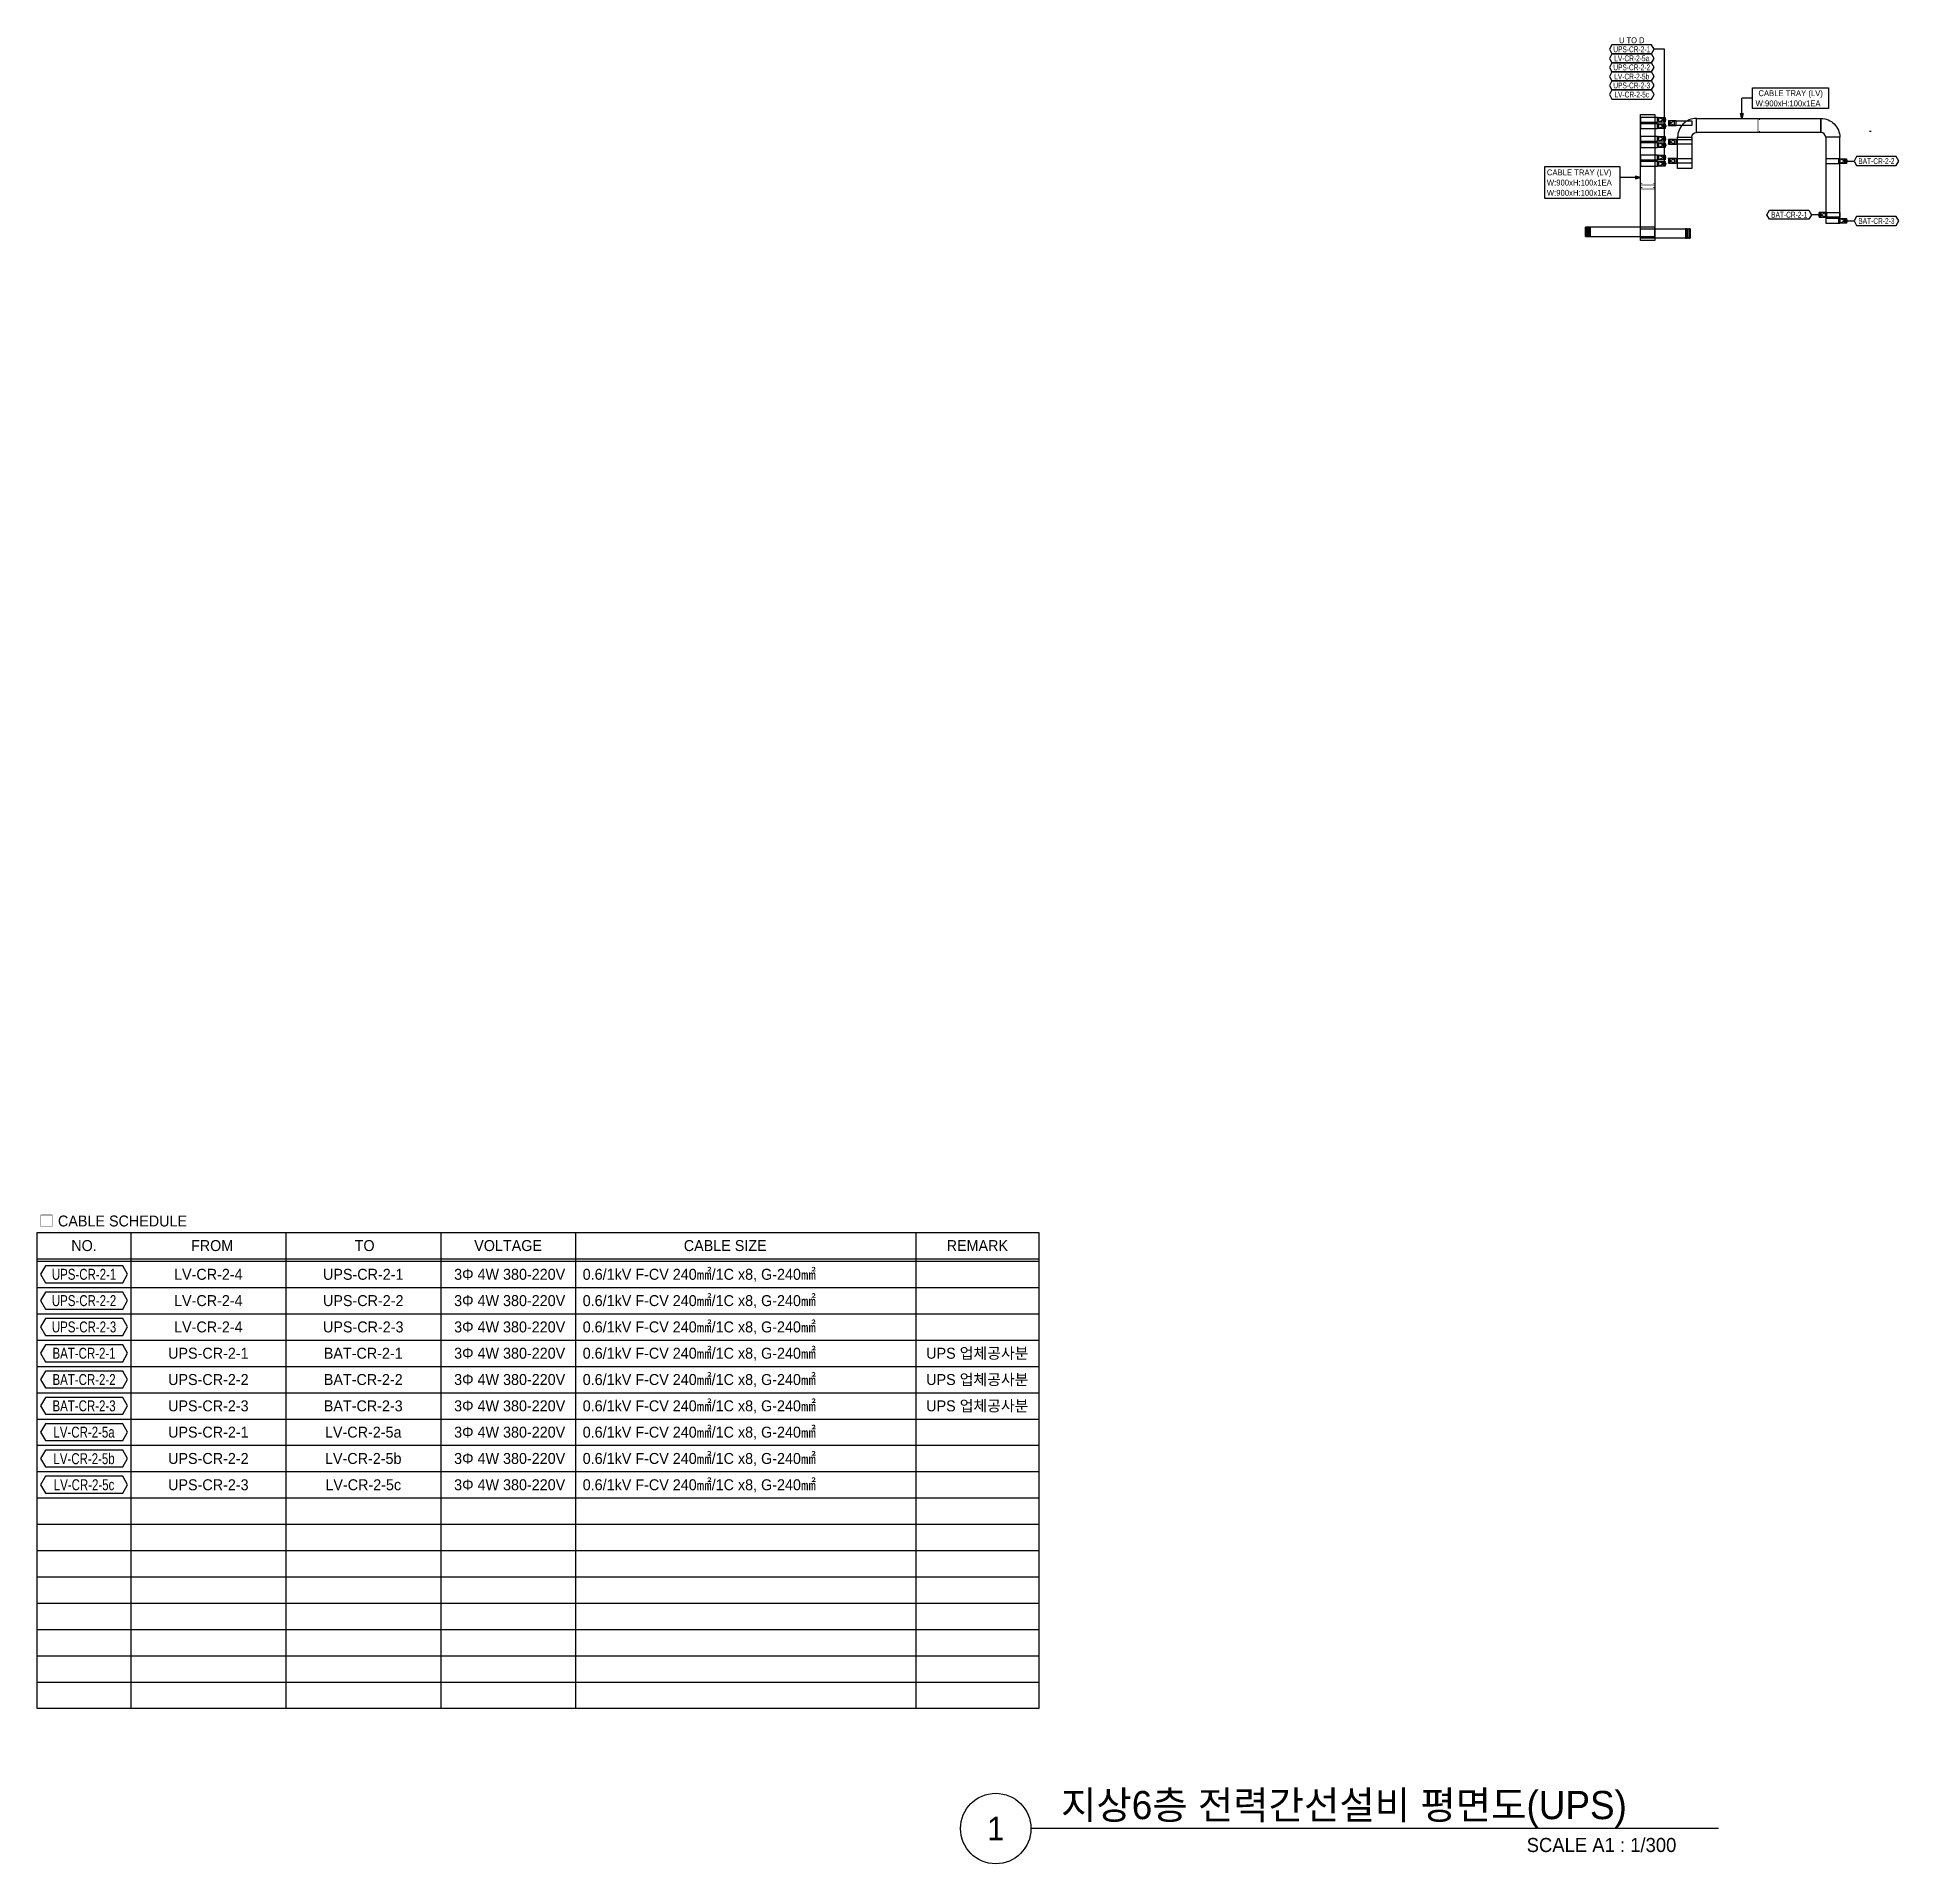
# Model space of a CAD drawing. Header units: millimetres. Extents: x 28900 to 374393, y -351975 to 838289.
# Drawn here: x 28900 to 147765, y 721650 to 838289 of the extents above; entities that cross this region are included whole.
import ezdxf
from ezdxf.enums import TextEntityAlignment as Align

# ---------------------------------------------------------------- set-up
doc = ezdxf.new("R2010")
doc.units = ezdxf.units.MM
doc.header["$LTSCALE"] = 150
for name, color, linetype in [('-----26 Electrical Cable Tray_HV_N', 30, 'Continuous'), ('-----26 Electrical Cable Tray_HV_발전기 B', 103, 'Continuous'), ('-----26 Electrical Cable Tray_LV_UPS1', 6, 'Continuous'), ('-----26 Electrical Cable Tray_LV_UPS2', 2, 'Continuous'), ('-----26 Electrical Cable Tray_LV_UPSBAT', 11, 'Continuous'), ('-----29 Cable Schedule', 1, 'Continuous'), ('-----29 Indicator', 1, 'Continuous'), ('-----29 주기', 1, 'Continuous'), ('-----30 Text', 2, 'Continuous'), ('-----41 Drawing Title', 2, 'Continuous'), ('-----99 Cable Schedule', 2, 'Continuous'), ('A-HAT-MATL', 8, 'Continuous')]:
    doc.layers.add(name, color=color, linetype=linetype)
doc.styles.add('ELEC', font='Dotum.ttf')

msp = doc.modelspace()

# ---------------------------------------------------------------- texts
at = {"layer": '-----26 Electrical Cable Tray_LV_UPS1', "style": 'ELEC'}
for s, p in [('CABLE TRAY (LV)', (125294.8677198964, 829655.015946303)), ('W:900xH:100x1EA', (125294.8677198964, 829005.015946303))]:
    msp.add_text(s, height=375, dxfattribs=at).set_placement(p, align=Align.MIDDLE_LEFT)
at = {"layer": '-----26 Electrical Cable Tray_LV_UPS2', "ltscale": 7.5, "style": 'ELEC'}
msp.add_text('W:900xH:100x1EA', height=375, dxfattribs=at).set_placement((125294.8677198964, 828355.015946303), align=Align.MIDDLE_LEFT)
at = {"layer": '-----26 Electrical Cable Tray_LV_UPSBAT', "style": 'ELEC'}
for s, p in [('CABLE TRAY (LV)', (138802.5618180149, 834713.0078362484)), ('W:900xH:100x1EA', (138624.983799019, 834063.0078362484))]:
    msp.add_text(s, height=375, dxfattribs=at).set_placement(p, align=Align.MIDDLE_LEFT)
at = {"layer": '-----41 Drawing Title', "color": 2, "style": 'ELEC'}
msp.add_text('지상6층 전력간선설비 평면도(UPS)', height=1800, dxfattribs=at).set_placement((94270.2952094741, 724500.0006424683))
at = {"layer": '-----41 Drawing Title', "color": 7, "style": 'ELEC'}
msp.add_text('1', height=1499.9999985, dxfattribs=at).set_placement((90103.14198452415, 723900.0006424683), align=Align.MIDDLE)
at = {"layer": '-----41 Drawing Title', "style": 'ELEC'}
msp.add_text('SCALE A1 : 1/300', height=900, dxfattribs=at).set_placement((133562.2251124198, 722400.0006424683), align=Align.RIGHT)
at = {"layer": '-----99 Cable Schedule', "style": 'ELEC'}
for s, width, p in [('U TO D', 0.8, (130714.9527017014, 838095.8563703151)), ('BAT-CR-2-2', 0.7, (146336.9367202878, 830380.0182326294, 1.520599606715706e-09)), ('BAT-CR-2-1', 0.7, (140770.2059042991, 826955.0182326294, 1.520599606715706e-09)), ('BAT-CR-2-3', 0.7, (146336.9367202878, 826555.0182326294, 1.520599606715706e-09))]:
    msp.add_text(s, height=375, dxfattribs=dict(at, width=width)).set_placement(p, align=Align.MIDDLE)
at = {"layer": '-----99 Cable Schedule', "color": 1, "style": 'ELEC', "width": 0.7}
for s, p in [('UPS-CR-2-1', (130714.9527017014, 837518.3563703098)), ('LV-CR-2-5a', (130714.952701704, 836940.8563703046)), ('UPS-CR-2-2', (130714.9527017065, 836363.3563702994)), ('LV-CR-2-5b', (130714.9527017091, 835785.8563702941)), ('UPS-CR-2-3', (130714.9527017116, 835208.3563702889)), ('LV-CR-2-5c', (130714.9527017142, 834630.8563702836))]:
    msp.add_text(s, height=375, dxfattribs=at).set_placement(p, align=Align.MIDDLE)

# ---------------------------------------------------------------- blocks, each defined once
blk = doc.blocks.new('A$550585017316')
at = {"color": 0}
for p, q in [((400, 300), (0, 300)), ((0, 300), (0, 0)), ((0, 0), (400, 0)), ((500, 300), (400, 300)), ((400, 0), (500, 0)), ((500, 0), (500, 300))]:
    blk.add_line(p, q, dxfattribs=at)
at = {"color": 8}
for p, q in [((100, 0), (0, 300)), ((0, 0), (100, 300)), ((100, 150), (400, 300)), ((100, 300), (100, 0)), ((100, 150), (400, 0)), ((400, 0), (400, 300))]:
    blk.add_line(p, q, dxfattribs=at)
blk = doc.blocks.new('A$C9a0ab699')
h = blk.add_hatch(color=0)
edge = h.paths.add_edge_path()
edge.add_arc((64.00719340983778, 64.00719340983778), 64.0071934098378, 720.0000000000341, 1080.000000000034, ccw=False)
at = {"color": 0}
blk.add_circle((64.00719340983778, 64.00719340983778), 64.0071934098378, dxfattribs=at)

# ---------------------------------------------------------------- linework, layer by layer
at = {"layer": '-----26 Electrical Cable Tray_HV_N', "color": 1}
msp.add_line((138430.8232842609, 834405.497888017), (137745.8422546861, 834405.497888017), dxfattribs=at)
at = {"layer": '-----26 Electrical Cable Tray_HV_N', "color": 1, "elevation": 3.95917779023382e-10}
msp.add_lwpolyline([(143276.8426864003, 835063.0078362484), (143276.8426864003, 833747.9879397855), (138430.8232842609, 833747.9879397855), (138430.8232842609, 835063.0078362484)], close=True, dxfattribs=at)
msp.add_lwpolyline([(137745.8420302305, 833100.0175900792), (137665.8420302305, 833420.0175900792), (137825.8420302305, 833420.0175900792), (137745.8420302305, 833100.0175900792), (137745.8422546861, 834405.497888017)], dxfattribs=at)
at = {"layer": '-----26 Electrical Cable Tray_HV_N', "color": 1}
msp.add_lwpolyline([(125134.8677198964, 830005.015946303), (125134.8677198964, 828005.015946303), (129980.8871220357, 828005.015946303), (129980.8871220357, 830005.015946303)], close=True, dxfattribs=at)
msp.add_lwpolyline([(131284.0553616509, 829330.0163052198), (130964.0553616509, 829410.0163052198), (130964.0553616509, 829250.0163052198), (131284.0553616509, 829330.0163052198), (129980.8871220357, 829330.015946303)], dxfattribs=at)
at = {"layer": '-----26 Electrical Cable Tray_LV_UPS1'}
for points in [[(131284.0553616509, 833355.0163052336), (132184.0553616509, 833355.0163052336), (132184.0553616509, 825305.0163052062), (131284.0553616509, 825305.0163052062)], [(132352.5713122976, 833155.0163052336), (131284.0553616509, 833155.0163052336), (131284.0553616509, 832855.0163052336), (132352.5713122976, 832855.0163052336)], [(132352.5713122976, 831955.0163052335), (131284.0553616509, 831955.0163052335), (131284.0553616509, 831655.0163052335), (132352.5713122976, 831655.0163052335)], [(132352.5713122976, 830755.0163052335), (131284.0553616509, 830755.0163052335), (131284.0553616509, 830455.0163052335), (132352.5713122976, 830455.0163052335)], [(127753.5713122953, 826155.0163051025), (127753.5713122953, 825555.0163051025), (132184.0553616509, 825555.0163051025), (132184.0553616509, 826155.0163051025)]]:
    msp.add_lwpolyline(points, close=True, dxfattribs=at)
at = {"layer": '-----26 Electrical Cable Tray_LV_UPS1', "ltscale": 7.5, "const_width": 50}
msp.add_lwpolyline([(131384.1256860219, 828955.0017554949), (131284.1256860219, 828955.0017554949), (131284.1256860219, 828855.0017554949), (132184.0553616509, 828855.0163051288), (132184.0553616509, 828955.0163051288), (132084.0553616509, 828955.0163051288)], dxfattribs=at)
at = {"layer": '-----26 Electrical Cable Tray_LV_UPS1', "elevation": 4.801968585989975e-09}
for points in [[(127753.5713122953, 825555.0163051025), (127753.5713122953, 826155.0163051025), (127853.5713122953, 826155.0163051025), (127853.5713122953, 825555.0163051025)], [(127953.5713122953, 825555.0163051025), (127953.5713122953, 826155.0163051025), (128053.5713122953, 826155.0163051025), (128053.5713122953, 825555.0163051025)], [(127953.5713122953, 826155.0163051025), (127953.5713122953, 825555.0163051025), (132184.0553616509, 825555.0163051025), (132184.0553616509, 826155.0163051025)]]:
    msp.add_lwpolyline(points, close=True, dxfattribs=at)
for points in [[(127853.5713122953, 825555.0163051025), (127753.5713122953, 826155.0163051025)], [(127853.5713122953, 826155.0163051025), (127753.5713122953, 825555.0163051025)], [(128053.5713122953, 825555.0163051025), (127953.5713122953, 826155.0163051025)], [(128053.5713122953, 826155.0163051025), (127953.5713122953, 825555.0163051025)]]:
    msp.add_lwpolyline(points, dxfattribs=at)
at = {"layer": '-----26 Electrical Cable Tray_LV_UPS2'}
for points in [[(131284.0553616509, 833355.0163052336), (132184.0553616509, 833355.0163052336), (132184.0553616509, 825305.0163052062), (131284.0553616509, 825305.0163052062)], [(132352.5713122977, 832755.0163052336), (131284.0553616509, 832755.0163052336), (131284.0553616509, 832455.0163052336), (132352.5713122977, 832455.0163052336)], [(132352.5713122977, 831555.0163052335), (131284.0553616509, 831555.0163052335), (131284.0553616509, 831255.0163052335), (132352.5713122977, 831255.0163052335)], [(132352.5713122977, 830355.0163052335), (131284.0553616509, 830355.0163052335), (131284.0553616509, 830055.0163052335), (132352.5713122977, 830055.0163052335)], [(134453.5713122976, 826055.0163052062), (134453.5713122976, 825455.0163052062), (131284.0553616509, 825455.0163052062), (131284.0553616509, 826055.0163052062)]]:
    msp.add_lwpolyline(points, close=True, dxfattribs=at)
at = {"layer": '-----26 Electrical Cable Tray_LV_UPS2', "ltscale": 7.5, "const_width": 50, "elevation": 4.52213966719409e-09}
msp.add_lwpolyline([(132084.0516861883, 828695.1857465866), (132184.0516861883, 828695.1857465866), (132184.0516861883, 828595.1857465866), (131284.1220105593, 828595.2002962207), (131284.1220105593, 828695.2002962207), (131384.1220105593, 828695.2002962207)], dxfattribs=at)
at = {"layer": '-----26 Electrical Cable Tray_LV_UPS2', "elevation": 4.801968585989975e-09}
for points in [[(134253.5713122976, 826055.0163052062), (134253.5713122976, 825455.0163052062), (131284.0553616509, 825455.0163052062), (131284.0553616509, 826055.0163052062)], [(134253.5713122976, 825455.0163052062), (134253.5713122976, 826055.0163052062), (134153.5713122976, 826055.0163052062), (134153.5713122976, 825455.0163052062)], [(134453.5713122976, 825455.0163052062), (134453.5713122976, 826055.0163052062), (134353.5713122976, 826055.0163052062), (134353.5713122976, 825455.0163052062)]]:
    msp.add_lwpolyline(points, close=True, dxfattribs=at)
for points in [[(134153.5713122976, 825455.0163052062), (134253.5713122976, 826055.0163052062)], [(134153.5713122976, 826055.0163052062), (134253.5713122976, 825455.0163052062)], [(134353.5713122976, 825455.0163052062), (134453.5713122976, 826055.0163052062)], [(134353.5713122976, 826055.0163052062), (134453.5713122976, 825455.0163052062)]]:
    msp.add_lwpolyline(points, dxfattribs=at)
at = {"layer": '-----26 Electrical Cable Tray_LV_UPSBAT'}
for points in [[(133554.5713122977, 832955.0163052336), (134542.8911897648, 832955.0163052336), (134542.8911897648, 832655.0163052336), (133554.5713122977, 832655.0163052336)], [(133554.5713122977, 831755.0163052336), (134542.8911897648, 831755.0163052336), (134542.8911897648, 831455.0163052336), (133554.5713122977, 831455.0163052336)], [(143998.7925290167, 831900.0175900792), (143098.7925290167, 831900.0175900792), (143098.7925290167, 826405.0182326302), (143998.7925290167, 826405.0182326302)], [(133554.5713122977, 830555.0163052336), (134542.8911897648, 830555.0163052336), (134542.8911897648, 830255.0163052336), (133554.5713122977, 830255.0163052336)]]:
    msp.add_lwpolyline(points, close=True, dxfattribs=at)
at = {"layer": '-----26 Electrical Cable Tray_LV_UPSBAT', "elevation": 3.95917779023382e-10}
for points in [[(134542.8911897657, 831900.0175900792), (134542.8911897657, 831900.0175900792, -0.414213562373095), (134842.8911897657, 832200.0175900792), (134842.8911897657, 832200.0175900792), (134842.8911897657, 833100.0175900792, 0.4142135623731661), (133642.8911897657, 831900.0175900792)], [(143098.7925290167, 831900.0175900792), (143098.7925290167, 831900.0175900792, 0.414213562373095), (142798.7925290167, 832200.0175900792), (142798.7925290167, 832200.0175900792), (142798.7925290167, 833100.0175900792, -0.4142135623731661), (143998.7925290167, 831900.0175900792)]]:
    msp.add_lwpolyline(points, format="xyb", close=True, dxfattribs=at)
at = {"layer": '-----26 Electrical Cable Tray_LV_UPSBAT'}
for points, elevation in [([(142798.7925290167, 833100.0175900792), (142798.7925290167, 832200.0175900792), (134842.8911897657, 832200.0175900792), (134842.8911897657, 833100.0175900792)], 3.95917779023382e-10), ([(133642.8911897657, 831900.0175900792), (134542.8911897657, 831900.0175900792), (134542.8911897657, 829905.0163051259), (133642.8911897657, 829905.0163051259)], 3.95917779023382e-10), ([(143928.5713122936, 830530.0182326302), (143098.7925290167, 830530.0182326302), (143098.7925290167, 830230.0182326302), (143928.5713122936, 830230.0182326302)], 1.566333090809546e-09), ([(143928.5713122936, 826705.0182326302), (143098.7925290167, 826705.0182326302), (143098.7925290167, 826405.0182326302), (143928.5713122936, 826405.0182326302)], 1.566333090809546e-09), ([(143178.5713122932, 827105.0182326302), (143998.7925290167, 827105.0182326302), (143998.7925290167, 826805.0182326302), (143178.5713122932, 826805.0182326302)], 1.566333090809546e-09)]:
    msp.add_lwpolyline(points, close=True, dxfattribs=dict(at, elevation=elevation))
at = {"layer": '-----26 Electrical Cable Tray_LV_UPSBAT', "ltscale": 7.5, "const_width": 50, "elevation": 3.95917779023382e-10}
msp.add_lwpolyline([(138870.8418593912, 833000.0175900792), (138870.8418593912, 833100.0175900792), (138770.8418593912, 833100.0175900792), (138770.8564090252, 832200.0879144502), (138870.8564090252, 832200.0879144502), (138870.8564090252, 832300.0879144502)], dxfattribs=at)
at = {"layer": '-----41 Drawing Title', "color": 7}
msp.add_line((136246.8580177167, 723900.0006424683), (92353.14198226033, 723900.0006424683), dxfattribs=at)
msp.add_circle((90103.14198452415, 723900.0006424683), 2249.99999775, dxfattribs=at)
at = {"layer": '-----99 Cable Schedule', "color": 1}
for points in [[(129453.6680853124, 837807.1063703125), (129286.9581951005, 837518.3563703108), (129453.668085315, 837229.6063703073), (131976.2373180903, 837229.6063703073), (132142.9472083137, 837518.3563703108), (131976.2373180878, 837807.1063703125)], [(129453.668085315, 837229.6063703073), (129286.9581951031, 836940.8563703055), (129453.6680853176, 836652.106370302), (131976.2373180928, 836652.106370302), (132142.9472083162, 836940.8563703055), (131976.2373180903, 837229.6063703073)], [(129453.6680853175, 836652.106370302), (129286.9581951056, 836363.3563703003), (129453.6680853202, 836074.6063702968), (131976.2373180954, 836074.6063702968), (132142.9472083188, 836363.3563703003), (131976.2373180929, 836652.106370302)], [(129453.6680853201, 836074.6063702968), (129286.9581951082, 835785.856370295), (129453.6680853227, 835497.1063702916), (131976.237318098, 835497.1063702916), (132142.9472083214, 835785.856370295), (131976.2373180955, 836074.6063702968)], [(129453.6680853227, 835497.1063702916), (129286.9581951107, 835208.3563702898), (129453.6680853253, 834919.6063702863), (131976.2373181005, 834919.6063702863), (132142.9472083239, 835208.3563702898), (131976.237318098, 835497.1063702916)], [(129453.6680853252, 834919.6063702863), (129286.9581951133, 834630.8563702846), (129453.6680853279, 834342.1063702811), (131976.2373181031, 834342.1063702811), (132142.9472083265, 834630.8563702846), (131976.2373181006, 834919.6063702863)]]:
    msp.add_lwpolyline(points, close=True, dxfattribs=at)
msp.add_lwpolyline([(132802.5713122977, 830405.0163052335), (132802.5713122977, 837518.3563703108), (132142.9472083137, 837518.3563703108)], dxfattribs=at)
at = {"layer": '-----99 Cable Schedule', "color": 1, "elevation": 1.586341774773421e-09}
for points in [[(144378.5713122936, 830380.0182326302), (144908.9422136869, 830380.0182326302)], [(142728.5713122932, 826955.0182326302), (142198.2004109, 826955.0182326302)], [(144378.5713122936, 826555.0182326302), (144908.9422136869, 826555.0182326302)]]:
    msp.add_lwpolyline(points, dxfattribs=at)
for points in [[(145075.6521038988, 830668.768232632), (144908.9422136869, 830380.0182326302), (145075.6521039014, 830091.2682326267), (147598.2213366767, 830091.2682326267), (147764.9312269001, 830380.0182326302), (147598.2213366742, 830668.768232632)], [(142031.490520688, 827243.768232632), (142198.2004109, 826955.0182326302), (142031.4905206854, 826666.2682326267), (139508.9212879102, 826666.2682326267), (139342.2113976868, 826955.0182326302), (139508.9212879127, 827243.768232632)], [(145075.6521038988, 826843.768232632), (144908.9422136869, 826555.0182326302), (145075.6521039014, 826266.2682326267), (147598.2213366767, 826266.2682326267), (147764.9312269001, 826555.0182326302), (147598.2213366742, 826843.768232632)]]:
    msp.add_lwpolyline(points, close=True, dxfattribs=at)
at = {"layer": 'A-HAT-MATL', "elevation": 2.629138965946557e-10}
msp.add_lwpolyline([(146003.5713122912, 832275.0182325882), (145903.5717075359, 832275.0182325882)], dxfattribs=at)

# ---------------------------------------------------------------- block references
at = {"layer": '-----26 Electrical Cable Tray_LV_UPS1', "xscale": -1}
for p in [(132852.5713122976, 832855.0163052336), (132852.5713122976, 831655.0163052335), (132852.5713122976, 830455.0163052335)]:
    msp.add_blockref('A$550585017316', p, dxfattribs=at)
at = {"layer": '-----26 Electrical Cable Tray_LV_UPS2', "xscale": -1}
for p in [(132852.5713122977, 832455.0163052336), (132852.5713122977, 831255.0163052335), (132852.5713122977, 830055.0163052335)]:
    msp.add_blockref('A$550585017316', p, dxfattribs=at)
at = {"layer": '-----26 Electrical Cable Tray_LV_UPSBAT'}
for p in [(133054.5713122977, 832655.0163052336), (133054.5713122977, 831455.0163052336), (133054.5713122977, 830255.0163052336), (142678.5713122932, 826805.0182326302)]:
    msp.add_blockref('A$550585017316', p, dxfattribs=at)
at = {"layer": '-----26 Electrical Cable Tray_LV_UPSBAT', "xscale": -1}
for p in [(144428.5713122936, 830230.0182326302), (144428.5713122936, 826405.0182326302)]:
    msp.add_blockref('A$550585017316', p, dxfattribs=at)
at = {"layer": '-----99 Cable Schedule', "color": 1, "yscale": 1.5, "zscale": 1.5}
for p, xscale, rotation in [((132706.5605221829, 833101.0270953483), -1.5, 180), ((132706.5605221829, 831901.0270953482), -1.5, 180), ((132706.5605221829, 830701.0270953482), -1.5, 180), ((144474.5821024084, 830284.0074425155), 1.5, 90.00000000000001), ((142632.5605221784, 826859.0074425155), -1.5, 270), ((144474.5821024084, 826459.0074425155), 1.5, 90.00000000000001)]:
    msp.add_blockref('A$C9a0ab699', p, dxfattribs=dict(at, xscale=xscale, rotation=rotation))
at = {"layer": '-----99 Cable Schedule', "color": 1, "xscale": 1.5, "yscale": 1.5, "zscale": 1.5}
for p in [(132709.4327378921, 832509.0055151188), (132709.4327378921, 831309.0055151187), (132709.4327378921, 830109.0055151187)]:
    msp.add_blockref('A$C9a0ab699', p, dxfattribs=at)

msp.set_redraw_order([(e.dxf.handle, doc.entitydb.next_handle()) for e in msp.query("TEXT MTEXT ATTDEF DIMENSION ARC_DIMENSION")])  # texts and dimensions are drawn at this point

# ---------------------------------------------------------------- wipeouts: each hides what was drawn before it
at = {"color": 3}
msp.add_wipeout([(28899.999998692118, 761967.5836301603), (92853.74547685799, 761967.5836273913), (92853.74547666791, 731572.0280582969), (28899.999998502077, 731572.0280610658)], dxfattribs=at).dxf.layer = '-----26 Electrical Cable Tray_HV_발전기 B'

# ---------------------------------------------------------------- next in the draw order: linework, layer by layer
at = {"layer": '-----29 Cable Schedule'}
for p, q in [((34879.82727915385, 761967.5836272882), (34879.82728036372, 760132.0280756028)), ((44771.30501355253, 761967.5836272882), (44771.30501476405, 760132.0280808746)), ((54662.78274803489, 761967.5836222677), (54662.78274924446, 760132.0280907003)), ((63274.18689332352, 761967.5836222677), (63274.1868945335, 760132.0280907003)), ((85003.745476858, 761967.5836192975), (85003.74547806814, 760132.0280992368))]:
    msp.add_line(p, q, dxfattribs=at)
at = {"layer": '-----29 Cable Schedule', "color": 3}
for p, q in [((28899.99999869212, 760287.5836301604), (92853.74548163592, 760287.5836194986)), ((28899.99999869212, 760132.0280733623), (92853.74547712966, 760132.0280627008))]:
    msp.add_line(p, q, dxfattribs=at)
at = {"layer": '-----29 Cable Schedule', "color": 1}
for p, q in [((34879.82727915385, 760132.0280704899), (34879.82727819332, 731572.0280686261)), ((44771.30501355253, 760132.0280704899), (44771.30501259214, 731572.0280678262)), ((54662.78274803489, 760132.0280704899), (54662.78274707476, 731572.0280670263)), ((63274.18689332352, 760132.0280654698), (63274.18689236323, 731572.0280663301)), ((85003.74547806814, 760132.0280992368), (85003.74547710756, 731572.0280617644)), ((28899.99999869212, 758452.0280704899), (92853.74547712966, 758452.0280627008)), ((28899.99999869212, 756772.0280704899), (92853.74547712966, 756772.0280627008)), ((28899.99999869212, 755092.0280704899), (92853.74547712966, 755092.0280627008)), ((28899.99999869212, 753412.0280704899), (92853.74547712966, 753412.0280627008)), ((28899.99999855617, 751732.0280704899), (92853.74547699375, 751732.0280627008)), ((28899.99999855617, 750052.0280704899), (92853.74547699375, 750052.0280627008)), ((28899.99999855617, 748372.0280704899), (92853.74547699375, 748372.0280627008)), ((28899.99999855617, 746692.0280704899), (92853.74547699375, 746692.0280627008)), ((28899.99999855617, 745012.0280704899), (92853.74547699375, 745012.0280627008)), ((28899.99999855617, 743332.0280704899), (92853.74547699375, 743332.0280627008)), ((28899.99999855617, 741652.0280704899), (92853.74547699375, 741652.0280627008)), ((28899.99999842035, 739972.0280704899), (92853.74547685812, 739972.0280627008)), ((28899.99999828466, 738292.0280704903), (92853.74547672221, 738292.0280627008)), ((28899.99999855617, 736612.0280704899), (92853.74547699375, 736612.0280627008)), ((28899.99999855617, 734932.0280704899), (92853.74547699375, 734932.0280627008)), ((28899.99999855617, 733252.0280704899), (92853.74547699375, 733252.0280627008))]:
    msp.add_line(p, q, dxfattribs=at)
at = {"layer": '-----29 Cable Schedule', "color": 3}
msp.add_lwpolyline([(28899.99999869212, 761967.5836301604), (92853.745476858, 761967.5836273914), (92853.74547666791, 731572.028058297), (28899.99999850208, 731572.0280610659)], close=True, dxfattribs=at)
at = {"layer": '-----29 주기'}
for points in [[(29420.49015676671, 759831.0280782334), (29109.29836170444, 759292.0280782301), (29420.49015677144, 758753.0280782236), (34359.33713110408, 758753.0280782236), (34670.52892618772, 759292.0280782301), (34359.33713109937, 759831.0280782334)], [(29420.49015676671, 758151.0280782334), (29109.29836170444, 757612.0280782301), (29420.49015677144, 757073.0280782236), (34359.33713110408, 757073.0280782236), (34670.52892618772, 757612.0280782301), (34359.33713109937, 758151.0280782334)], [(29420.49015664292, 756471.0280782334), (29109.29836158064, 755932.0280782301), (29420.49015664765, 755393.0280782236), (34359.3371309803, 755393.0280782236), (34670.52892606393, 755932.0280782301), (34359.33713097557, 756471.0280782334)], [(29420.49015574856, 754791.0280127758), (29109.29836068628, 754252.0280127726), (29420.49015575329, 753713.028012766), (34359.33713008586, 753713.028012766), (34670.52892516956, 754252.0280127726), (34359.33713008121, 754791.0280127758)], [(29420.49015562482, 753111.0280127758), (29109.29836056255, 752572.0280127726), (29420.49015562955, 752033.028012766), (34359.33712996212, 752033.028012766), (34670.52892504583, 752572.0280127726), (34359.33712995748, 753111.0280127758)], [(29420.49015550107, 751431.0280127758), (29109.2983604388, 750892.0280127726), (29420.4901555058, 750353.028012766), (34359.33712983837, 750353.028012766), (34670.52892492208, 750892.0280127726), (34359.33712983373, 751431.0280127758)], [(29420.49015602424, 749751.0280782334), (29109.29836096197, 749212.0280782301), (29420.49015602897, 748673.0280782236), (34359.33713036163, 748673.0280782236), (34670.52892544525, 749212.0280782301), (34359.3371303569, 749751.0280782334)], [(29420.49015602424, 748071.0280782334), (29109.29836096197, 747532.0280782301), (29420.49015602897, 746993.0280782236), (34359.33713036163, 746993.0280782236), (34670.52892544525, 747532.0280782301), (34359.3371303569, 748071.0280782334)], [(29420.49015590046, 746391.0280782334), (29109.29836083819, 745852.0280782301), (29420.49015590519, 745313.0280782236), (34359.33713023784, 745313.0280782236), (34670.52892532147, 745852.0280782301), (34359.33713023312, 746391.0280782334)]]:
    msp.add_lwpolyline(points, close=True, dxfattribs=at)

# ---------------------------------------------------------------- next in the draw order: texts
at = {"layer": '-----29 Indicator', "color": 2, "linetype": 'Continuous', "style": 'ELEC'}
msp.add_text('□ CABLE SCHEDULE', height=700, dxfattribs=at).set_placement((29015.52751195749, 762696.3295938056), align=Align.MIDDLE_LEFT)
at = {"layer": '-----30 Text', "style": 'ELEC'}
msp.add_text('NO.', height=700.0000050563292, dxfattribs=at).set_placement((31889.91363919985, 761127.583629556), align=Align.MIDDLE)
for s, p in [('FROM', (40066.10216075518, 761127.5836268221)), ('TO', (49805.70897167057, 761127.5836268221)), ('VOLTAGE', (58965.51323339091, 761127.5836268221)), ('CABLE SIZE', (72831.0581328415, 761127.5836268221)), ('REMARK', (88928.74547924697, 761127.5836193981))]:
    msp.add_text(s, height=700.0000050563292, dxfattribs=at).set_placement(p, align=Align.MIDDLE_CENTER)
at = {"layer": '-----30 Text', "linetype": 'Continuous', "style": 'ELEC', "width": 0.8}
for s, p in [('UPS-CR-2-1', (31889.9136439354, 759292.0280782287)), ('UPS-CR-2-2', (31889.9136439354, 757612.0280782287)), ('UPS-CR-2-3', (31889.91364381161, 755932.0280782287)), ('BAT-CR-2-1', (31889.91364291725, 754252.0280127712)), ('BAT-CR-2-2', (31889.91364279352, 752572.0280127712)), ('BAT-CR-2-3', (31889.91364266977, 750892.0280127712)), ('LV-CR-2-5a', (31889.91364319294, 749212.0280782287)), ('LV-CR-2-5b', (31889.91364319294, 747532.0280782287)), ('LV-CR-2-5c', (31889.91364306916, 745852.0280782287))]:
    msp.add_text(s, height=700, dxfattribs=at).set_placement(p, align=Align.MIDDLE)
at = {"layer": '-----30 Text', "color": 3, "style": 'ELEC'}
for s, p in [('LV-CR-2-4', (39825.56615644977, 759292.028053801)), ('UPS-CR-2-1', (49717.04389089115, 759292.0280527319)), ('3Φ 4W 380-220V', (59067.5221186479, 759292.0280519323)), ('LV-CR-2-4', (39825.56615644977, 757612.028053801)), ('UPS-CR-2-2', (49717.04389089115, 757612.0280527319)), ('3Φ 4W 380-220V', (59067.5221186479, 757612.0280519323)), ('LV-CR-2-4', (39825.56615632598, 755932.028053801)), ('UPS-CR-2-3', (49717.04389076737, 755932.0280527319)), ('3Φ 4W 380-220V', (59067.52211852421, 755932.0280519323)), ('UPS-CR-2-1', (39825.5661557073, 749212.028053801)), ('LV-CR-2-5a', (49717.04389014869, 749212.0280527319)), ('3Φ 4W 380-220V', (59067.52211790552, 749212.0280519323)), ('UPS-CR-2-2', (39825.5661557073, 747532.028053801)), ('LV-CR-2-5b', (49717.04389014869, 747532.0280527319)), ('3Φ 4W 380-220V', (59067.52211790552, 747532.0280519323)), ('UPS-CR-2-3', (39825.56615558352, 745852.028053801)), ('LV-CR-2-5c', (49717.0438900249, 745852.0280527319)), ('3Φ 4W 380-220V', (59067.52211778166, 745852.0280519323))]:
    msp.add_text(s, height=700, dxfattribs=at).set_placement(p, align=Align.MIDDLE_CENTER)
for p in [(63730.95193299183, 759292.0280453027), (63730.95193299183, 757612.0280453027), (63730.95193286812, 755932.0280453027), (63730.95193224945, 749212.0280453027), (63730.95193224945, 747532.0280453027), (63730.95193212558, 745852.0280453027)]:
    msp.add_text('0.6/1kV F-CV 240㎟/1C x8, G-240㎟', height=700, dxfattribs=at).set_placement(p, align=Align.MIDDLE_LEFT)
at = {"layer": '-----30 Text', "color": 11, "style": 'ELEC'}
for s, p in [('UPS-CR-2-1', (39825.56615475257, 754252.028053801)), ('BAT-CR-2-1', (49717.04388919403, 754252.0280527319)), ('3Φ 4W 380-220V', (59067.52211695079, 754252.0280519323)), ('UPS 업체공사분', (88928.74547721288, 754252.0280631788)), ('UPS-CR-2-2', (39825.56615462882, 752572.028053801)), ('BAT-CR-2-2', (49717.04388907028, 752572.0280527319)), ('3Φ 4W 380-220V', (59067.52211682708, 752572.0280519323)), ('UPS 업체공사분', (88928.74547718046, 752572.0280631789)), ('UPS-CR-2-3', (39825.56615450507, 750892.028053801)), ('BAT-CR-2-3', (49717.04388894653, 750892.0280527319)), ('3Φ 4W 380-220V', (59067.52211670337, 750892.0280519323)), ('UPS 업체공사분', (88928.74547670435, 750892.0280631788))]:
    msp.add_text(s, height=700, dxfattribs=at).set_placement(p, align=Align.MIDDLE_CENTER)
for p in [(63730.95193129471, 754252.0280453027), (63730.95193117092, 752572.0280453027), (63730.95193104714, 750892.0280453027)]:
    msp.add_text('0.6/1kV F-CV 240㎟/1C x8, G-240㎟', height=700, dxfattribs=at).set_placement(p, align=Align.MIDDLE_LEFT)

doc.saveas('drawing.dxf')
